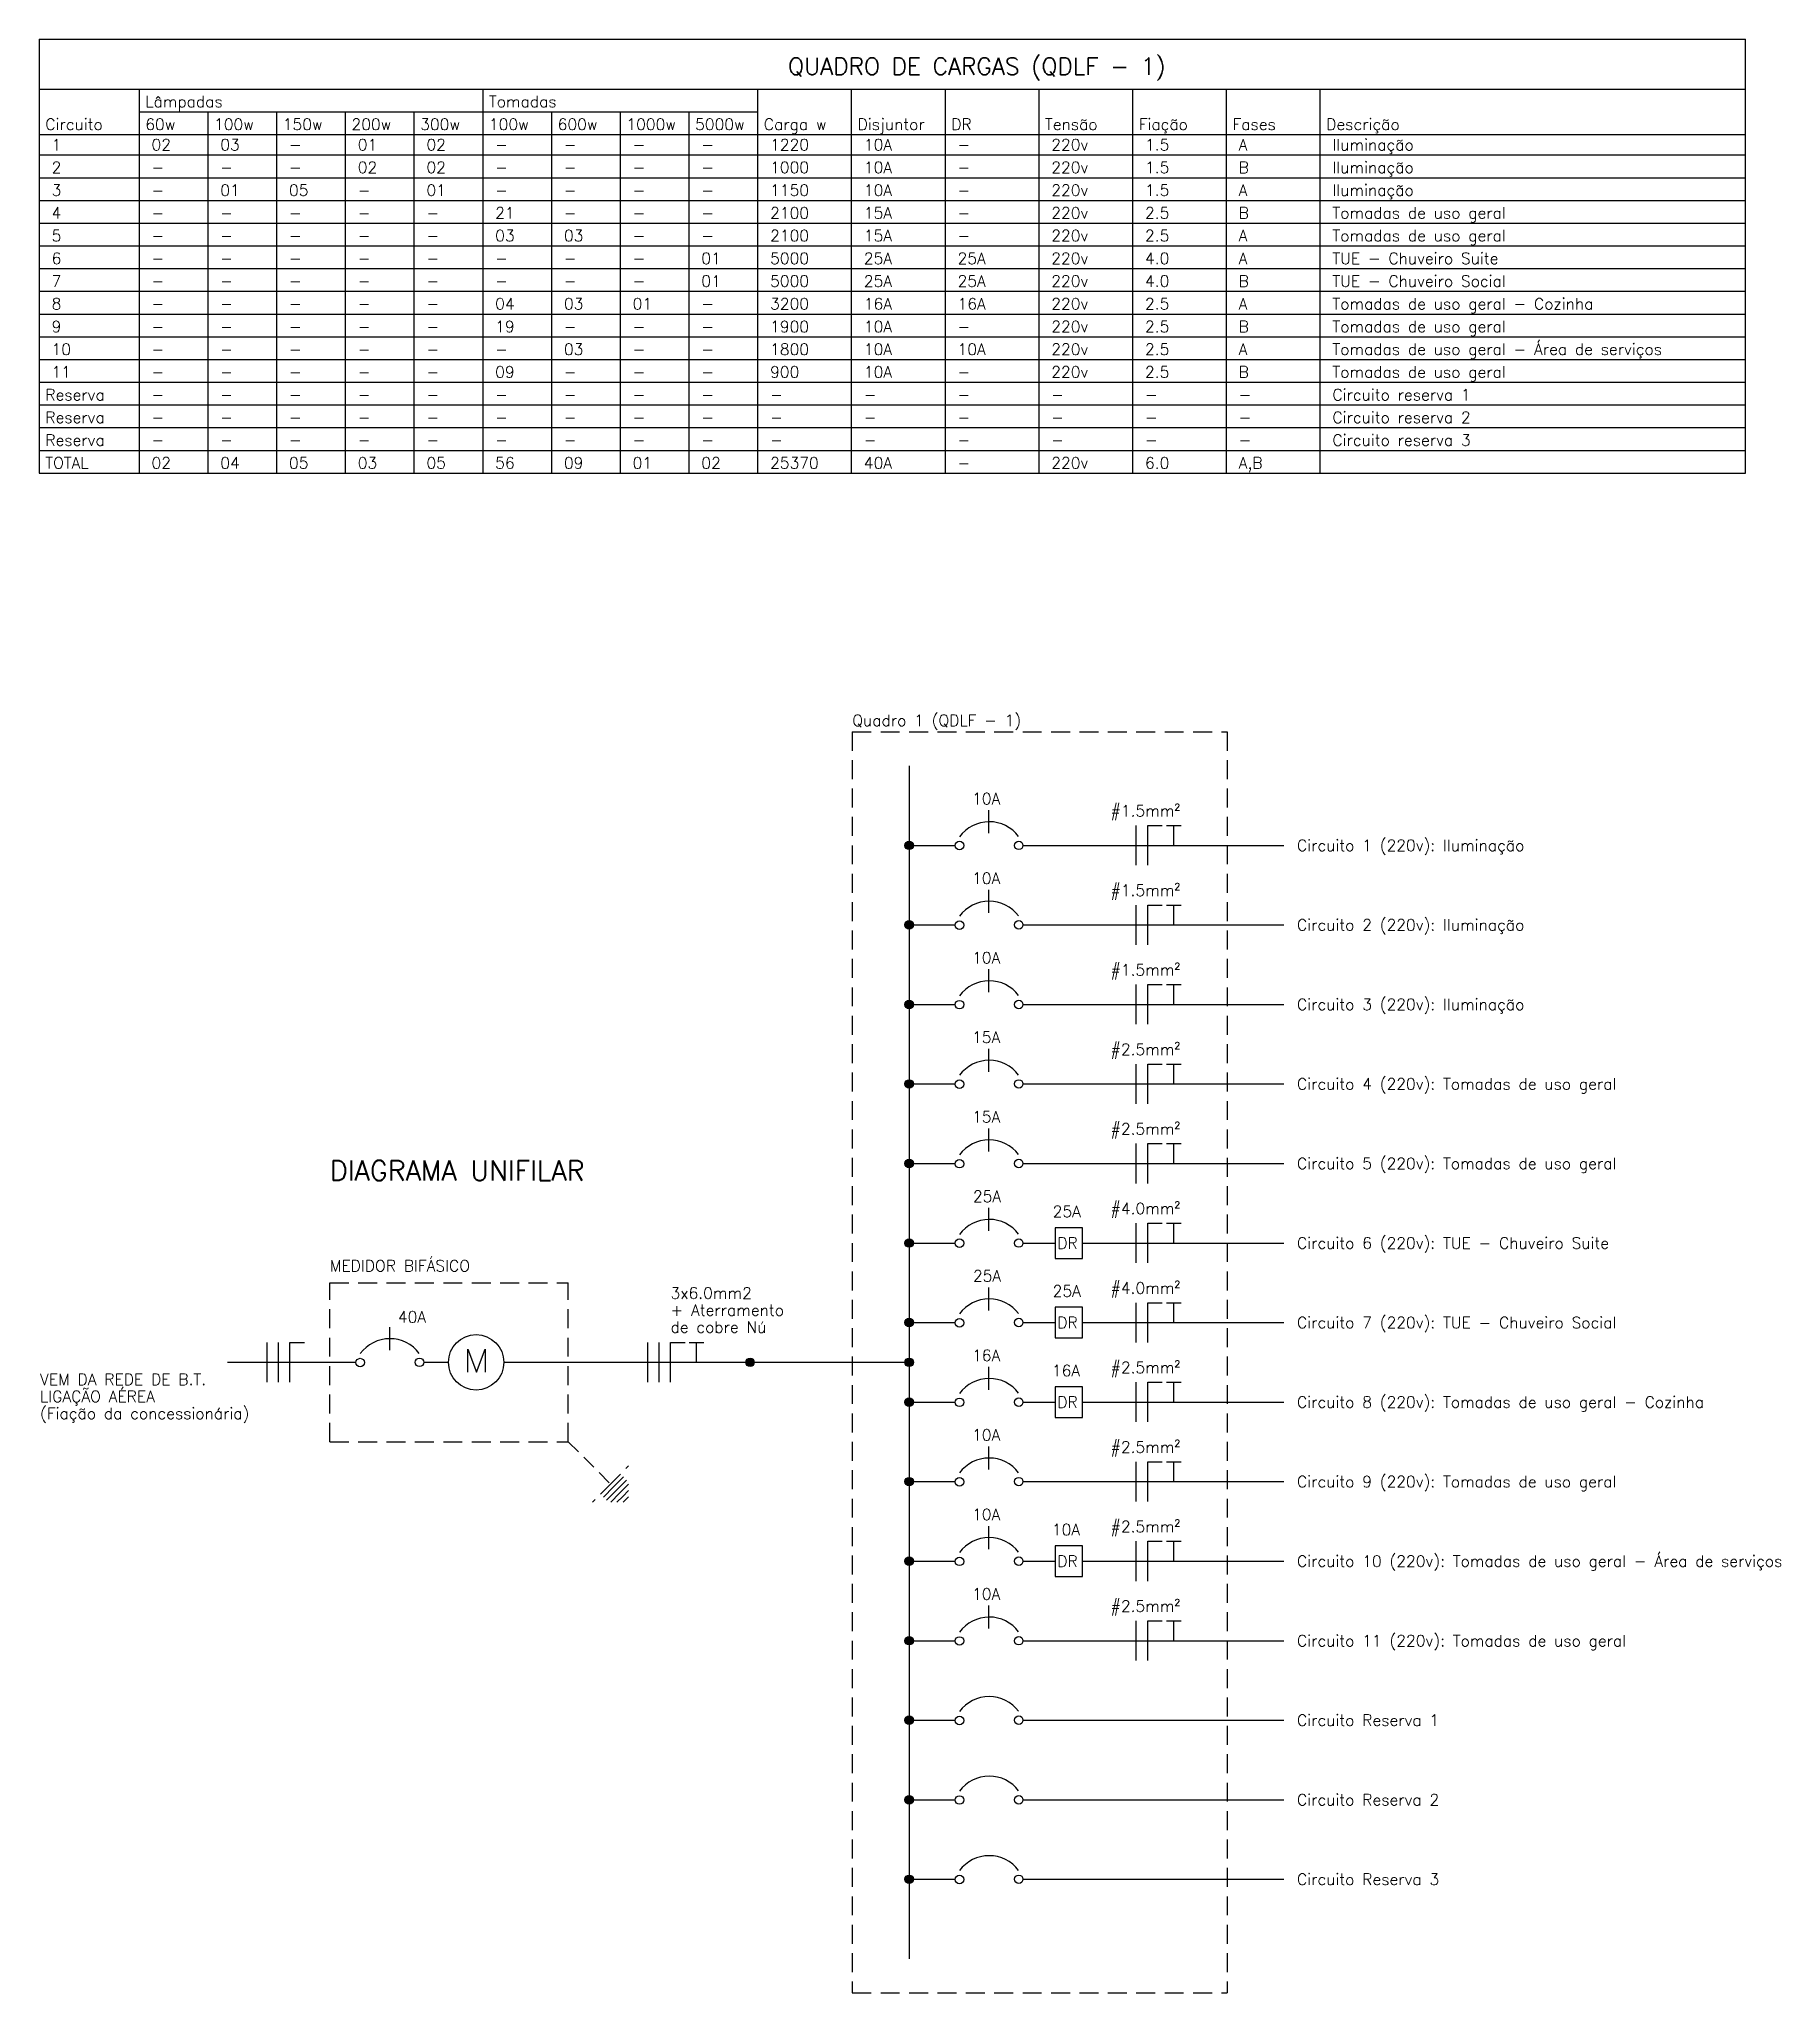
# Model space of a CAD drawing. Header units: millimetres. Extents: x 37 to 167, y 28 to 58.
# Drawn here: x 56.35 to 79.35, y 28.22 to 54.02 of the extents above; entities that cross this region are included whole.
import ezdxf
from ezdxf.enums import TextEntityAlignment as Align

# ---------------------------------------------------------------- set-up
doc = ezdxf.new("R2010")
doc.units = ezdxf.units.MM
doc.linetypes.add('HIDDEN', pattern=[0.375, 0.25, -0.125])
for name, color, linetype in [('PROJECAO', 8, 'HIDDEN'), ('TXT_0', 7, 'Continuous'), ('TXT_1', 2, 'Continuous'), ('TXT_2', 3, 'Continuous')]:
    doc.layers.add(name, color=color, linetype=linetype)
doc.styles.add('ADITIVOCAD', font='RomanS')
doc.styles.get("Standard").update_dxf_attribs({"font": 'Arial'})

msp = doc.modelspace()

# ---------------------------------------------------------------- texts
at = {"layer": 'TXT_0', "style": 'ADITIVOCAD'}
for s, p in [('02', (57.8341, 52.5487)), ('03', (58.7416, 52.5487)), ('01', (60.5566, 52.5487)), ('02', (61.4641, 52.5487)), ('1220', (66.0016, 52.5487)), ('10A', (67.2391, 52.5487)), ('220v', (69.7141, 52.5487)), ('1.5', (70.9516, 52.5487)), ('A', (72.1891, 52.5487)), ('Iluminação', (73.4266, 52.5487)), ('-', (59.6491, 52.5487)), ('02', (60.5566, 52.2487)), ('02', (61.4641, 52.2487)), ('-', (62.3716, 52.5487)), ('-', (63.2791, 52.5487)), ('-', (64.1866, 52.5487)), ('-', (65.0941, 52.5487)), ('1000', (66.0016, 52.2487)), ('10A', (67.2391, 52.2487)), ('-', (68.4766, 52.5487)), ('220v', (69.7141, 52.2487)), ('1.5', (70.9516, 52.2487)), ('B', (72.1891, 52.2487)), ('Iluminação', (73.4266, 52.2487)), ('-', (57.8341, 52.2487)), ('-', (58.7416, 52.2487)), ('-', (59.6491, 52.2487)), ('-', (62.3716, 52.2487)), ('-', (63.2791, 52.2487)), ('-', (64.1866, 52.2487)), ('-', (65.0941, 52.2487)), ('-', (68.4766, 52.2487)), ('Iluminação', (73.4266, 51.9487)), ('-', (57.8341, 51.9487)), ('01', (58.7416, 51.9487)), ('05', (59.6491, 51.9487)), ('-', (60.5566, 51.9487)), ('01', (61.4641, 51.9487)), ('-', (62.3716, 51.9487)), ('-', (63.2791, 51.9487)), ('-', (64.1866, 51.9487)), ('-', (65.0941, 51.9487)), ('1150', (66.0016, 51.9487)), ('10A', (67.2391, 51.9487)), ('-', (68.4766, 51.9487)), ('220v', (69.7141, 51.9487)), ('1.5', (70.9516, 51.9487)), ('A', (72.1891, 51.9487)), ('-', (57.8341, 51.6487)), ('-', (58.7416, 51.6487)), ('-', (59.6491, 51.6487)), ('-', (60.5566, 51.6487)), ('-', (61.4641, 51.6487)), ('21', (62.3716, 51.6487)), ('-', (63.2791, 51.6487)), ('-', (64.1866, 51.6487)), ('-', (65.0941, 51.6487)), ('2100', (66.0016, 51.6487)), ('15A', (67.2391, 51.6487)), ('-', (68.4766, 51.6487)), ('220v', (69.7141, 51.6487)), ('2.5', (70.9516, 51.6487)), ('B', (72.1891, 51.6487)), ('Tomadas de uso geral', (73.4266, 51.6487)), ('-', (57.8341, 51.3487)), ('-', (58.7416, 51.3487)), ('-', (59.6491, 51.3487)), ('-', (60.5566, 51.3487)), ('-', (61.4641, 51.3487)), ('03', (62.3716, 51.3487)), ('03', (63.2791, 51.3487)), ('-', (64.1866, 51.3487)), ('-', (65.0941, 51.3487)), ('2100', (66.0016, 51.3487)), ('15A', (67.2391, 51.3487)), ('-', (68.4766, 51.3487)), ('220v', (69.7141, 51.3487)), ('2.5', (70.9516, 51.3487)), ('A', (72.1891, 51.3487)), ('Tomadas de uso geral', (73.4266, 51.3487)), ('-', (57.8341, 51.0487)), ('-', (58.7416, 51.0487)), ('-', (59.6491, 51.0487)), ('-', (60.5566, 51.0487)), ('-', (61.4641, 51.0487)), ('-', (62.3716, 51.0487)), ('-', (63.2791, 51.0487)), ('-', (64.1866, 51.0487)), ('01', (65.0941, 51.0487)), ('5000', (66.0016, 51.0487)), ('25A', (67.2391, 51.0487)), ('25A', (68.4766, 51.0487)), ('220v', (69.7141, 51.0487)), ('4.0', (70.9516, 51.0487)), ('A', (72.1891, 51.0487)), ('TUE - Chuveiro Suite', (73.4266, 51.0487)), ('01', (65.0941, 50.7487)), ('5000', (66.0016, 50.7487)), ('25A', (67.2391, 50.7487)), ('25A', (68.4766, 50.7487)), ('220v', (69.7141, 50.7487)), ('4.0', (70.9516, 50.7487)), ('B', (72.1891, 50.7487)), ('TUE - Chuveiro Social', (73.4266, 50.7487)), ('-', (57.8341, 50.7487)), ('-', (58.7416, 50.7487)), ('-', (59.6491, 50.7487)), ('-', (60.5566, 50.7487)), ('-', (61.4641, 50.7487)), ('04', (62.3716, 50.4487)), ('-', (62.3716, 50.7487)), ('03', (63.2791, 50.4487)), ('-', (63.2791, 50.7487)), ('01', (64.1866, 50.4487)), ('-', (64.1866, 50.7487)), ('3200', (66.0016, 50.4487)), ('16A', (67.2391, 50.4487)), ('16A', (68.4766, 50.4487)), ('220v', (69.7141, 50.4487)), ('2.5', (70.9516, 50.4487)), ('A', (72.1891, 50.4487)), ('Tomadas de uso geral - Cozinha', (73.4266, 50.4487)), ('-', (57.8341, 50.4487)), ('-', (58.7416, 50.4487)), ('-', (59.6491, 50.4487)), ('-', (60.5566, 50.4487)), ('-', (61.4641, 50.4487)), ('-', (65.0941, 50.4487)), ('-', (57.8341, 50.1487)), ('-', (58.7416, 50.1487)), ('-', (59.6491, 50.1487)), ('-', (60.5566, 50.1487)), ('-', (61.4641, 50.1487)), ('19', (62.3716, 50.1487)), ('-', (63.2791, 50.1487)), ('-', (64.1866, 50.1487)), ('-', (65.0941, 50.1487)), ('1900', (66.0016, 50.1487)), ('10A', (67.2391, 50.1487)), ('-', (68.4766, 50.1487)), ('220v', (69.7141, 50.1487)), ('2.5', (70.9516, 50.1487)), ('B', (72.1891, 50.1487)), ('Tomadas de uso geral', (73.4266, 50.1487)), ('Tomadas de uso geral - Área de serviços', (73.4266, 49.8487)), ('-', (57.8341, 49.8487)), ('-', (58.7416, 49.8487)), ('-', (59.6491, 49.8487)), ('-', (60.5566, 49.8487)), ('-', (61.4641, 49.8487)), ('-', (62.3716, 49.8487)), ('03', (63.2791, 49.8487)), ('-', (64.1866, 49.8487)), ('-', (65.0941, 49.8487)), ('1800', (66.0016, 49.8487)), ('10A', (67.2391, 49.8487)), ('10A', (68.4766, 49.8487)), ('220v', (69.7141, 49.8487)), ('2.5', (70.9516, 49.8487)), ('A', (72.1891, 49.8487)), ('-', (57.8341, 49.5487)), ('-', (58.7416, 49.5487)), ('-', (59.6491, 49.5487)), ('-', (60.5566, 49.5487)), ('-', (61.4641, 49.5487)), ('09', (62.3716, 49.5487)), ('-', (63.2791, 49.5487)), ('-', (64.1866, 49.5487)), ('-', (65.0941, 49.5487)), ('900', (66.0016, 49.5487)), ('10A', (67.2391, 49.5487)), ('-', (68.4766, 49.5487)), ('220v', (69.7141, 49.5487)), ('2.5', (70.9516, 49.5487)), ('B', (72.1891, 49.5487)), ('Tomadas de uso geral', (73.4266, 49.5487)), ('-', (57.8341, 49.2487)), ('-', (58.7416, 49.2487)), ('-', (59.6491, 49.2487)), ('-', (60.5566, 49.2487)), ('-', (61.4641, 49.2487)), ('-', (62.3716, 49.2487)), ('-', (63.2791, 49.2487)), ('-', (64.1866, 49.2487)), ('-', (65.0941, 49.2487)), ('-', (66.0016, 49.2487)), ('-', (67.2391, 49.2487)), ('-', (68.4766, 49.2487)), ('-', (69.7141, 49.2487)), ('-', (70.9516, 49.2487)), ('-', (72.1891, 49.2487)), ('Circuito reserva 1', (73.4266, 49.2487)), ('-', (57.8341, 48.9487)), ('-', (58.7416, 48.9487)), ('-', (59.6491, 48.9487)), ('-', (60.5566, 48.9487)), ('-', (61.4641, 48.9487)), ('-', (62.3716, 48.9487)), ('-', (63.2791, 48.9487)), ('-', (64.1866, 48.9487)), ('-', (65.0941, 48.9487)), ('-', (66.0016, 48.9487)), ('-', (67.2391, 48.9487)), ('-', (68.4766, 48.9487)), ('-', (69.7141, 48.9487)), ('-', (70.9516, 48.9487)), ('-', (72.1891, 48.9487)), ('Circuito reserva 2', (73.4266, 48.9487)), ('Circuito reserva 3', (73.4266, 48.6487)), ('02', (57.8341, 48.3487)), ('-', (57.8341, 48.6487)), ('04', (58.7416, 48.3487)), ('-', (58.7416, 48.6487)), ('05', (59.6491, 48.3487)), ('-', (59.6491, 48.6487)), ('03', (60.5566, 48.3487)), ('-', (60.5566, 48.6487)), ('05', (61.4641, 48.3487)), ('-', (61.4641, 48.6487)), ('56', (62.3716, 48.3487)), ('-', (62.3716, 48.6487)), ('09', (63.2791, 48.3487)), ('-', (63.2791, 48.6487)), ('01', (64.1866, 48.3487)), ('-', (64.1866, 48.6487)), ('02', (65.0941, 48.3487)), ('-', (65.0941, 48.6487)), ('25370', (66.0016, 48.3487)), ('-', (66.0016, 48.6487)), ('40A', (67.2391, 48.3487)), ('-', (67.2391, 48.6487)), ('-', (68.4766, 48.6487)), ('220v', (69.7141, 48.3487)), ('-', (69.7141, 48.6487)), ('-', (70.9516, 48.6487)), ('6.0', (70.9516, 48.3487)), ('A,B', (72.1891, 48.3487)), ('-', (72.1891, 48.6487)), ('-', (68.4766, 48.3487)), ('Quadro 1 (QDLF - 1)', (67.087, 44.9492)), ('MEDIDOR BIFÁSICO', (60.187, 37.7492)), ('3x6.0mm2', (64.687, 37.3892)), ('40A', (61.087, 37.0742)), ('+ Aterramento', (64.687, 37.1642)), ('de cobre Nú', (64.687, 36.9392)), ('VEM DA REDE DE B.T.', (56.362, 36.2492)), ('LIGAÇÃO AÉREA', (56.362, 36.0242)), ('(Fiação da concessionária)', (56.362, 35.7992))]:
    msp.add_text(s, height=0.15, dxfattribs=at).set_placement(p)
at = {"layer": 'TXT_1', "style": 'ADITIVOCAD'}
for s, p in [('Lâmpadas', (57.7516, 53.1187)), ('Tomadas', (62.2891, 53.1187)), ('Circuito', (56.4316, 52.8187)), ('60w', (57.7516, 52.8187)), ('100w', (58.6591, 52.8187)), ('150w', (59.5666, 52.8187)), ('200w', (60.4741, 52.8187)), ('300w', (61.3816, 52.8187)), ('100w', (62.2891, 52.8187)), ('600w', (63.1966, 52.8187)), ('1000w', (64.1041, 52.8187)), ('5000w', (65.0116, 52.8187)), ('Carga w', (65.9191, 52.8187)), ('Disjuntor', (67.1566, 52.8187)), ('DR', (68.3941, 52.8187)), ('Tensão', (69.6316, 52.8187)), ('Fiação', (70.8691, 52.8187)), ('Fases', (72.1066, 52.8187)), ('Descrição', (73.3441, 52.8187)), ('1', (56.5141, 52.5487)), ('2', (56.5141, 52.2487)), ('3', (56.5141, 51.9487)), ('4', (56.5141, 51.6487)), ('5', (56.5141, 51.3487)), ('6', (56.5141, 51.0487)), ('7', (56.5141, 50.7487)), ('8', (56.5141, 50.4487)), ('9', (56.5141, 50.1487)), ('10', (56.5141, 49.8487)), ('11', (56.5141, 49.5487)), ('Reserva', (56.4316, 49.2487)), ('Reserva', (56.4316, 48.9487)), ('Reserva', (56.4316, 48.6487)), ('TOTAL', (56.4316, 48.3487))]:
    msp.add_text(s, height=0.15, dxfattribs=at).set_placement(p)
at = {"layer": 'TXT_2', "style": 'ADITIVOCAD'}
for s, height, p in [('QUADRO DE CARGAS (QDLF - 1)', 0.225, (66.2384, 53.5473)), ('DIAGRAMA UNIFILAR', 0.2625, (60.187, 38.9492))]:
    msp.add_text(s, height=height, dxfattribs=at).set_placement(p)

# ---------------------------------------------------------------- blocks, each defined once
blk = doc.blocks.new('ADCE_ENT1FT')
for p, q in [((-0.1002, -0.175), (-0.1002, 0.175)), ((0, 0.175), (0.1283, 0.175)), ((0, -0.175), (0, 0.175)), ((0.1651, 0.175), (0.2935, 0.175)), ((0.2293, 0), (0.2293, 0.175))]:
    blk.add_line(p, q)
blk = doc.blocks.new('ADCE_ENT2F')
for p, q in [((-0.1002, -0.175), (-0.1002, 0.175)), ((0, -0.175), (0, 0.175)), ((0.1002, -0.175), (0.1002, 0.175)), ((0.1002, 0.175), (0.2286, 0.175))]:
    blk.add_line(p, q)
blk = doc.blocks.new('ADCE_ENT2Ft')
for p, q in [((-0.2005, -0.175), (-0.2005, 0.175)), ((-0.1002, -0.175), (-0.1002, 0.175)), ((0, -0.175), (0, 0.175)), ((0, 0.175), (0.1283, 0.175)), ((0.1651, 0.175), (0.2935, 0.175)), ((0.2293, 0), (0.2293, 0.175))]:
    blk.add_line(p, q)
blk = doc.blocks.new('ADCE_DISJ_TERM_1')
blk.add_hatch(color=256).paths.add_polyline_path([(0.037, 0), (0.037, 0.005), (0.036, 0.011), (0.034, 0.016), (0.032, 0.02), (0.028, 0.025), (0.025, 0.028), (0.02, 0.032), (0.016, 0.034), (0.011, 0.036), (0.005, 0.037), (0, 0.037), (-0.005, 0.037), (-0.011, 0.036), (-0.016, 0.034), (-0.02, 0.032), (-0.025, 0.028), (-0.028, 0.025), (-0.032, 0.02), (-0.034, 0.016), (-0.036, 0.011), (-0.037, 0.005), (-0.037, 0), (-0.037, -0.005), (-0.036, -0.011), (-0.034, -0.016), (-0.032, -0.02), (-0.028, -0.025), (-0.025, -0.028), (-0.02, -0.032), (-0.016, -0.034), (-0.011, -0.036), (-0.005, -0.037), (0, -0.037), (0.005, -0.037), (0.011, -0.036), (0.016, -0.034), (0.02, -0.032), (0.025, -0.028), (0.028, -0.025), (0.032, -0.02), (0.034, -0.016), (0.036, -0.011), (0.037, -0.005)])
for p, q in [((0.703, 0.107), (0.703, 0.309)), ((0, 0), (0.405, 0)), ((1.002, 0), (3.3, 0))]:
    blk.add_line(p, q)
for centre in [(0, 0), (0.443, -0.002), (0.965, 0)]:
    blk.add_circle(centre, 0.0375)
blk.add_arc((0.705, -0.116), 0.324, 36.8863, 143.6254)
at = {"flags": 8}
for tag, p in [('$A', (0.705, 0.411)), ('$F', (2.115, 0.3))]:
    blk.add_attdef(tag, p, '', height=0.1, dxfattribs=at)
blk.add_attdef('$CI', text='', height=0.1, dxfattribs=at).set_placement((3.414, 0), align=Align.MIDDLE_LEFT)
blk = doc.blocks.new('ADCE_DISJ_TERM_1_DR')
blk.add_hatch(color=256).paths.add_polyline_path([(0.037, 0), (0.037, 0.005), (0.036, 0.011), (0.034, 0.016), (0.032, 0.02), (0.028, 0.025), (0.025, 0.028), (0.02, 0.032), (0.016, 0.034), (0.011, 0.036), (0.005, 0.037), (0, 0.037), (-0.005, 0.037), (-0.011, 0.036), (-0.016, 0.034), (-0.02, 0.032), (-0.025, 0.028), (-0.028, 0.025), (-0.032, 0.02), (-0.034, 0.016), (-0.036, 0.011), (-0.037, 0.005), (-0.037, 0), (-0.037, -0.005), (-0.036, -0.011), (-0.034, -0.016), (-0.032, -0.02), (-0.028, -0.025), (-0.025, -0.028), (-0.02, -0.032), (-0.016, -0.034), (-0.011, -0.036), (-0.005, -0.037), (0, -0.037), (0.005, -0.037), (0.011, -0.036), (0.016, -0.034), (0.02, -0.032), (0.025, -0.028), (0.028, -0.025), (0.032, -0.02), (0.034, -0.016), (0.036, -0.011), (0.037, -0.005)])
for p, q in [((0.703, 0.107), (0.703, 0.309)), ((0, 0), (0.405, 0)), ((1.002, 0), (1.287, 0)), ((1.527, 0), (3.3, 0))]:
    blk.add_line(p, q)
at = {"flags": 128}
blk.add_lwpolyline([(1.287, -0.135), (1.527, -0.135), (1.527, 0.135), (1.287, 0.135)], close=True, dxfattribs=at)
for centre in [(0, 0), (0.443, -0.002), (0.965, 0)]:
    blk.add_circle(centre, 0.0375)
blk.add_arc((0.705, -0.116), 0.324, 36.8863, 143.6254)
at = {"flags": 8}
for tag, p in [('$A', (0.705, 0.411)), ('$ADR', (1.407, 0.278)), ('$F', (2.115, 0.3)), ('DR', (1.407, 0))]:
    blk.add_attdef(tag, p, '', height=0.1, dxfattribs=at)
blk.add_attdef('$CI', text='', height=0.1, dxfattribs=at).set_placement((3.414, 0), align=Align.MIDDLE_LEFT)
blk = doc.blocks.new('ADCE_DISJ_TERM_R')
blk.add_hatch(color=256).paths.add_polyline_path([(0.037, 0), (0.037, 0.005), (0.036, 0.011), (0.034, 0.016), (0.032, 0.02), (0.028, 0.025), (0.025, 0.028), (0.02, 0.032), (0.016, 0.034), (0.011, 0.036), (0.005, 0.037), (0, 0.037), (-0.005, 0.037), (-0.011, 0.036), (-0.016, 0.034), (-0.02, 0.032), (-0.025, 0.028), (-0.028, 0.025), (-0.032, 0.02), (-0.034, 0.016), (-0.036, 0.011), (-0.037, 0.005), (-0.037, 0), (-0.037, -0.005), (-0.036, -0.011), (-0.034, -0.016), (-0.032, -0.02), (-0.028, -0.025), (-0.025, -0.028), (-0.02, -0.032), (-0.016, -0.034), (-0.011, -0.036), (-0.005, -0.037), (0, -0.037), (0.005, -0.037), (0.011, -0.036), (0.016, -0.034), (0.02, -0.032), (0.025, -0.028), (0.028, -0.025), (0.032, -0.02), (0.034, -0.016), (0.036, -0.011), (0.037, -0.005)])
for p, q in [((0, 0), (0.405, 0)), ((1.002, 0), (3.3, 0))]:
    blk.add_line(p, q)
for centre in [(0, 0), (0.443, -0.002), (0.965, 0)]:
    blk.add_circle(centre, 0.0375)
blk.add_arc((0.705, -0.116), 0.324, 36.8863, 143.6254)
at = {"flags": 8}
blk.add_attdef('$CI', text='', height=0.1, dxfattribs=at).set_placement((3.414, 0), align=Align.MIDDLE_LEFT)
blk = doc.blocks.new('ADCE_QDL_ENTRADA')
for points in [[(-1.363, 0), (-1.363, 0.005), (-1.364, 0.011), (-1.366, 0.016), (-1.368, 0.02), (-1.372, 0.025), (-1.375, 0.028), (-1.38, 0.032), (-1.384, 0.034), (-1.389, 0.036), (-1.395, 0.037), (-1.4, 0.037), (-1.405, 0.037), (-1.411, 0.036), (-1.416, 0.034), (-1.42, 0.032), (-1.425, 0.028), (-1.428, 0.025), (-1.432, 0.02), (-1.434, 0.016), (-1.436, 0.011), (-1.437, 0.005), (-1.438, 0), (-1.437, -0.005), (-1.436, -0.011), (-1.434, -0.016), (-1.432, -0.02), (-1.428, -0.025), (-1.425, -0.028), (-1.42, -0.032), (-1.416, -0.034), (-1.411, -0.036), (-1.405, -0.037), (-1.4, -0.038), (-1.395, -0.037), (-1.389, -0.036), (-1.384, -0.034), (-1.38, -0.032), (-1.375, -0.028), (-1.372, -0.025), (-1.368, -0.02), (-1.366, -0.016), (-1.364, -0.011), (-1.363, -0.005)], [(0.037, 0), (0.037, 0.005), (0.036, 0.011), (0.034, 0.016), (0.032, 0.02), (0.028, 0.025), (0.025, 0.028), (0.02, 0.032), (0.016, 0.034), (0.011, 0.036), (0.005, 0.037), (0, 0.037), (-0.005, 0.037), (-0.011, 0.036), (-0.016, 0.034), (-0.02, 0.032), (-0.025, 0.028), (-0.028, 0.025), (-0.032, 0.02), (-0.034, 0.016), (-0.036, 0.011), (-0.037, 0.005), (-0.038, 0), (-0.037, -0.005), (-0.036, -0.011), (-0.034, -0.016), (-0.032, -0.02), (-0.028, -0.025), (-0.025, -0.028), (-0.02, -0.032), (-0.016, -0.034), (-0.011, -0.036), (-0.005, -0.037), (0, -0.038), (0.005, -0.037), (0.011, -0.036), (0.016, -0.034), (0.02, -0.032), (0.025, -0.028), (0.028, -0.025), (0.032, -0.02), (0.034, -0.016), (0.036, -0.011), (0.037, -0.005)]]:
    blk.add_hatch(color=256).paths.add_polyline_path(points)
blk.add_line((-1.4, 0), (0, 0))
for centre in [(-1.4, 0), (0, 0)]:
    blk.add_circle(centre, 0.0375)
blk = doc.blocks.new('ADCE_ENTRADA')
for p, q in [((-4.572, 0.1066), (-4.572, 0.3095)), ((-6, 0), (-4.8697, 0)), ((-4.2728, 0), (-4.055, 0)), ((-3.5671, 0), (-1.4, 0))]:
    blk.add_line(p, q)
at = {"flags": 128}
blk.add_lwpolyline([(-3.8835, -0.0855), (-3.8834, 0.1145), (-3.8073, -0.0855), (-3.7311, 0.1145), (-3.7311, -0.0855)], dxfattribs=at)
for centre, radius in [((-3.8111, 0), 0.244), ((-4.8323, -0.0023), 0.0375), ((-4.3103, 0), 0.0375)]:
    blk.add_circle(centre, radius)
blk.add_arc((-4.5706, -0.1158), 0.3239, 36.8863, 143.6254)
at = {"flags": 8}
blk.add_attdef('$A', (-4.5706, 0.578), '', height=0.1, dxfattribs=at)
blk = doc.blocks.new('ADCE_SBTERRA')
at = {"ltscale": 0.5}
for p, q in [((0.525, 0), (0.525, 0.225)), ((0.5613, 0), (0.5613, 0.1887)), ((0, 0), (0.525, 0)), ((0.525, 0), (0.525, -0.225)), ((0.5613, 0), (0.5613, -0.1887)), ((0.6002, 0), (0.6002, 0.1498)), ((0.6002, 0), (0.6002, -0.1498)), ((0.6392, 0), (0.6392, 0.1108)), ((0.6392, 0), (0.6392, -0.1108)), ((0.6781, 0), (0.6781, 0.0719)), ((0.6781, 0), (0.6781, -0.0719))]:
    blk.add_line(p, q, dxfattribs=at)
for q in [(0.7171, 0.0329), (0.7171, -0.0329)]:
    blk.add_line((0.7171, 0), q)

# ---------------------------------------------------------------- linework, layer by layer
at = {"layer": 'PROJECAO'}
for p, q in [((67.087, 44.8742), (72.037, 44.8742)), ((67.087, 44.8742), (67.087, 28.2242)), ((72.037, 44.8742), (72.037, 28.2242)), ((60.187, 35.4992), (60.187, 37.5992)), ((60.187, 37.5992), (63.337, 37.5992)), ((63.337, 35.4992), (63.337, 37.5992)), ((60.187, 35.4992), (63.337, 35.4992)), ((67.087, 28.2242), (72.037, 28.2242))]:
    msp.add_line(p, q, dxfattribs=at)
at = {"layer": 'TXT_0'}
for p, q in [((57.6691, 53.0587), (65.8366, 53.0587)), ((58.5766, 53.0587), (58.5766, 48.2887)), ((59.4841, 53.0587), (59.4841, 48.2887)), ((60.3916, 53.0587), (60.3916, 48.2887)), ((61.2991, 53.0587), (61.2991, 48.2887)), ((63.1141, 53.0587), (63.1141, 48.2887)), ((64.0216, 53.0587), (64.0216, 48.2887)), ((64.9291, 53.0587), (64.9291, 48.2887)), ((56.3491, 52.4887), (78.8816, 52.4887)), ((56.3491, 52.1887), (78.8816, 52.1887)), ((56.3491, 51.8887), (78.8816, 51.8887)), ((56.3491, 51.5887), (78.8816, 51.5887)), ((56.3491, 51.2887), (78.8816, 51.2887)), ((56.3491, 50.9887), (78.8816, 50.9887)), ((56.3491, 50.6887), (78.8816, 50.6887)), ((56.3491, 50.3887), (78.8816, 50.3887)), ((56.3491, 50.0887), (78.8816, 50.0887)), ((56.3491, 49.7887), (78.8816, 49.7887)), ((56.3491, 49.4887), (78.8816, 49.4887)), ((56.3491, 49.1887), (78.8816, 49.1887)), ((56.3491, 48.8887), (78.8816, 48.8887)), ((56.3491, 48.5887), (78.8816, 48.5887))]:
    msp.add_line(p, q, dxfattribs=at)
at = {"layer": 'TXT_2'}
for p, q in [((56.3491, 54.0187), (78.8816, 54.0187)), ((56.3491, 54.0187), (56.3491, 48.2887)), ((78.8816, 48.2887), (78.8816, 54.0187)), ((56.3491, 53.3587), (78.8816, 53.3587)), ((57.6691, 53.3587), (57.6691, 48.2887)), ((62.2066, 53.3587), (62.2066, 48.2887)), ((65.8366, 53.3587), (65.8366, 48.2887)), ((67.0741, 53.3587), (67.0741, 48.2887)), ((68.3116, 53.3587), (68.3116, 48.2887)), ((69.5491, 53.3587), (69.5491, 48.2887)), ((70.7866, 53.3587), (70.7866, 48.2887)), ((72.0241, 53.3587), (72.0241, 48.2887)), ((73.2616, 53.3587), (73.2616, 48.2887)), ((56.3491, 52.7587), (78.8816, 52.7587)), ((56.3491, 48.2887), (78.8816, 48.2887)), ((67.837, 44.4242), (67.837, 28.6742)), ((65.737, 36.5492), (65.737, 36.5492))]:
    msp.add_line(p, q, dxfattribs=at)

# ---------------------------------------------------------------- block references
at = {"layer": 'PROJECAO', "xscale": 1.5, "yscale": 1.5, "zscale": 1.5, "rotation": 315}
msp.add_blockref('ADCE_SBTERRA', (63.337, 35.4992), dxfattribs=at)
at = {"layer": 'TXT_0', "xscale": 1.5, "yscale": 1.5, "zscale": 1.5}
for name, p in [('ADCE_ENT1FT', (70.987, 43.3742)), ('ADCE_ENT1FT', (70.987, 42.3242)), ('ADCE_ENT1FT', (70.987, 41.2742)), ('ADCE_ENT1FT', (70.987, 40.2242)), ('ADCE_ENT1FT', (70.987, 39.1742)), ('ADCE_ENT1FT', (70.987, 38.1242)), ('ADCE_ENT1FT', (70.987, 37.0742)), ('ADCE_ENT2F', (59.512, 36.5492)), ('ADCE_ENT2Ft', (64.687, 36.5492)), ('ADCE_ENT1FT', (70.987, 36.0242)), ('ADCE_ENT1FT', (70.987, 34.9742)), ('ADCE_ENT1FT', (70.987, 33.9242)), ('ADCE_ENT1FT', (70.987, 32.8742))]:
    msp.add_blockref(name, p, dxfattribs=at)
at = {"layer": 'TXT_2'}
ref = msp.add_blockref('ADCE_DISJ_TERM_1', (67.837, 43.3742), dxfattribs=dict(at, xscale=1.5, yscale=1.5, zscale=1.5))
ref.add_attrib('$A', '10A', (68.6688, 43.9156), dxfattribs={"layer": 'TXT_0', "height": 0.15, "style": 'ADITIVOCAD'})
ref.add_attrib('$F', '#1.5mm²', (70.4984, 43.7554), dxfattribs={"layer": 'TXT_0', "height": 0.15, "style": 'ADITIVOCAD'})
ref.add_attrib('$CI', 'Circuito 1 (220v): Iluminação', dxfattribs={"layer": 'TXT_0', "height": 0.15, "style": 'ADITIVOCAD'}).set_placement((72.9585, 43.3742), align=Align.MIDDLE_LEFT)
ref = msp.add_blockref('ADCE_DISJ_TERM_1', (67.837, 42.3242), dxfattribs=dict(at, xscale=1.5, yscale=1.5, zscale=1.5))
ref.add_attrib('$A', '10A', (68.6688, 42.8656), dxfattribs={"layer": 'TXT_0', "height": 0.15, "style": 'ADITIVOCAD'})
ref.add_attrib('$F', '#1.5mm²', (70.4984, 42.7054), dxfattribs={"layer": 'TXT_0', "height": 0.15, "style": 'ADITIVOCAD'})
ref.add_attrib('$CI', 'Circuito 2 (220v): Iluminação', dxfattribs={"layer": 'TXT_0', "height": 0.15, "style": 'ADITIVOCAD'}).set_placement((72.9585, 42.3242), align=Align.MIDDLE_LEFT)
ref = msp.add_blockref('ADCE_DISJ_TERM_1', (67.837, 41.2742), dxfattribs=dict(at, xscale=1.5, yscale=1.5, zscale=1.5))
ref.add_attrib('$A', '10A', (68.6688, 41.8156), dxfattribs={"layer": 'TXT_0', "height": 0.15, "style": 'ADITIVOCAD'})
ref.add_attrib('$F', '#1.5mm²', (70.4984, 41.6554), dxfattribs={"layer": 'TXT_0', "height": 0.15, "style": 'ADITIVOCAD'})
ref.add_attrib('$CI', 'Circuito 3 (220v): Iluminação', dxfattribs={"layer": 'TXT_0', "height": 0.15, "style": 'ADITIVOCAD'}).set_placement((72.9585, 41.2742), align=Align.MIDDLE_LEFT)
ref = msp.add_blockref('ADCE_DISJ_TERM_1', (67.837, 40.2242), dxfattribs=dict(at, xscale=1.5, yscale=1.5, zscale=1.5))
ref.add_attrib('$A', '15A', (68.6688, 40.7656), dxfattribs={"layer": 'TXT_0', "height": 0.15, "style": 'ADITIVOCAD'})
ref.add_attrib('$F', '#2.5mm²', (70.4984, 40.6054), dxfattribs={"layer": 'TXT_0', "height": 0.15, "style": 'ADITIVOCAD'})
ref.add_attrib('$CI', 'Circuito 4 (220v): Tomadas de uso geral', dxfattribs={"layer": 'TXT_0', "height": 0.15, "style": 'ADITIVOCAD'}).set_placement((72.9585, 40.2242), align=Align.MIDDLE_LEFT)
ref = msp.add_blockref('ADCE_DISJ_TERM_1', (67.837, 39.1742), dxfattribs=dict(at, xscale=1.5, yscale=1.5, zscale=1.5))
ref.add_attrib('$A', '15A', (68.6688, 39.7156), dxfattribs={"layer": 'TXT_0', "height": 0.15, "style": 'ADITIVOCAD'})
ref.add_attrib('$F', '#2.5mm²', (70.4984, 39.5554), dxfattribs={"layer": 'TXT_0', "height": 0.15, "style": 'ADITIVOCAD'})
ref.add_attrib('$CI', 'Circuito 5 (220v): Tomadas de uso geral', dxfattribs={"layer": 'TXT_0', "height": 0.15, "style": 'ADITIVOCAD'}).set_placement((72.9585, 39.1742), align=Align.MIDDLE_LEFT)
ref = msp.add_blockref('ADCE_DISJ_TERM_1_DR', (67.837, 38.1242), dxfattribs=dict(at, xscale=1.5, yscale=1.5, zscale=1.5))
ref.add_attrib('$A', '25A', (68.6795, 38.6656), dxfattribs={"layer": 'TXT_0', "height": 0.15, "style": 'ADITIVOCAD'})
ref.add_attrib('DR', 'DR', (69.7935, 38.0492), dxfattribs={"layer": 'TXT_0', "height": 0.15, "style": 'ADITIVOCAD'})
ref.add_attrib('$ADR', '25A', (69.7328, 38.4659), dxfattribs={"layer": 'TXT_0', "height": 0.15, "style": 'ADITIVOCAD'})
ref.add_attrib('$F', '#4.0mm²', (70.4984, 38.5054), dxfattribs={"layer": 'TXT_0', "height": 0.15, "style": 'ADITIVOCAD'})
ref.add_attrib('$CI', 'Circuito 6 (220v): TUE - Chuveiro Suite', dxfattribs={"layer": 'TXT_0', "height": 0.15, "style": 'ADITIVOCAD'}).set_placement((72.9585, 38.1242), align=Align.MIDDLE_LEFT)
ref = msp.add_blockref('ADCE_DISJ_TERM_1_DR', (67.837, 37.0742), dxfattribs=dict(at, xscale=1.5, yscale=1.5, zscale=1.5))
ref.add_attrib('$A', '25A', (68.6795, 37.6156), dxfattribs={"layer": 'TXT_0', "height": 0.15, "style": 'ADITIVOCAD'})
ref.add_attrib('DR', 'DR', (69.7935, 36.9992), dxfattribs={"layer": 'TXT_0', "height": 0.15, "style": 'ADITIVOCAD'})
ref.add_attrib('$ADR', '25A', (69.7328, 37.4159), dxfattribs={"layer": 'TXT_0', "height": 0.15, "style": 'ADITIVOCAD'})
ref.add_attrib('$F', '#4.0mm²', (70.4984, 37.4554), dxfattribs={"layer": 'TXT_0', "height": 0.15, "style": 'ADITIVOCAD'})
ref.add_attrib('$CI', 'Circuito 7 (220v): TUE - Chuveiro Social', dxfattribs={"layer": 'TXT_0', "height": 0.15, "style": 'ADITIVOCAD'}).set_placement((72.9585, 37.0742), align=Align.MIDDLE_LEFT)
at = {"layer": 'TXT_2', "xscale": 1.5, "yscale": 1.5, "zscale": 1.5}
for name in ['ADCE_ENTRADA', 'ADCE_QDL_ENTRADA']:
    msp.add_blockref(name, (67.837, 36.5492), dxfattribs=at)
at = {"layer": 'TXT_2'}
ref = msp.add_blockref('ADCE_DISJ_TERM_1_DR', (67.837, 36.0242), dxfattribs=dict(at, xscale=1.5, yscale=1.5, zscale=1.5))
ref.add_attrib('$A', '16A', (68.6688, 36.5656), dxfattribs={"layer": 'TXT_0', "height": 0.15, "style": 'ADITIVOCAD'})
ref.add_attrib('DR', 'DR', (69.7935, 35.9492), dxfattribs={"layer": 'TXT_0', "height": 0.15, "style": 'ADITIVOCAD'})
ref.add_attrib('$ADR', '16A', (69.722, 36.3659), dxfattribs={"layer": 'TXT_0', "height": 0.15, "style": 'ADITIVOCAD'})
ref.add_attrib('$F', '#2.5mm²', (70.4984, 36.4054), dxfattribs={"layer": 'TXT_0', "height": 0.15, "style": 'ADITIVOCAD'})
ref.add_attrib('$CI', 'Circuito 8 (220v): Tomadas de uso geral - Cozinha', dxfattribs={"layer": 'TXT_0', "height": 0.15, "style": 'ADITIVOCAD'}).set_placement((72.9585, 36.0242), align=Align.MIDDLE_LEFT)
ref = msp.add_blockref('ADCE_DISJ_TERM_1', (67.837, 34.9742), dxfattribs=dict(at, xscale=1.5, yscale=1.5, zscale=1.5))
ref.add_attrib('$A', '10A', (68.6688, 35.5156), dxfattribs={"layer": 'TXT_0', "height": 0.15, "style": 'ADITIVOCAD'})
ref.add_attrib('$F', '#2.5mm²', (70.4984, 35.3554), dxfattribs={"layer": 'TXT_0', "height": 0.15, "style": 'ADITIVOCAD'})
ref.add_attrib('$CI', 'Circuito 9 (220v): Tomadas de uso geral', dxfattribs={"layer": 'TXT_0', "height": 0.15, "style": 'ADITIVOCAD'}).set_placement((72.9585, 34.9742), align=Align.MIDDLE_LEFT)
ref = msp.add_blockref('ADCE_DISJ_TERM_1_DR', (67.837, 33.9242), dxfattribs=dict(at, xscale=1.5, yscale=1.5, zscale=1.5))
ref.add_attrib('$A', '10A', (68.6688, 34.4656), dxfattribs={"layer": 'TXT_0', "height": 0.15, "style": 'ADITIVOCAD'})
ref.add_attrib('DR', 'DR', (69.7935, 33.8492), dxfattribs={"layer": 'TXT_0', "height": 0.15, "style": 'ADITIVOCAD'})
ref.add_attrib('$ADR', '10A', (69.722, 34.2659), dxfattribs={"layer": 'TXT_0', "height": 0.15, "style": 'ADITIVOCAD'})
ref.add_attrib('$F', '#2.5mm²', (70.4984, 34.3054), dxfattribs={"layer": 'TXT_0', "height": 0.15, "style": 'ADITIVOCAD'})
ref.add_attrib('$CI', 'Circuito 10 (220v): Tomadas de uso geral - Área de serviços', dxfattribs={"layer": 'TXT_0', "height": 0.15, "style": 'ADITIVOCAD'}).set_placement((72.9585, 33.9242), align=Align.MIDDLE_LEFT)
ref = msp.add_blockref('ADCE_DISJ_TERM_1', (67.837, 32.8742), dxfattribs=dict(at, xscale=1.5, yscale=1.5, zscale=1.5))
ref.add_attrib('$A', '10A', (68.6688, 33.4156), dxfattribs={"layer": 'TXT_0', "height": 0.15, "style": 'ADITIVOCAD'})
ref.add_attrib('$F', '#2.5mm²', (70.4984, 33.2554), dxfattribs={"layer": 'TXT_0', "height": 0.15, "style": 'ADITIVOCAD'})
ref.add_attrib('$CI', 'Circuito 11 (220v): Tomadas de uso geral', dxfattribs={"layer": 'TXT_0', "height": 0.15, "style": 'ADITIVOCAD'}).set_placement((72.9585, 32.8742), align=Align.MIDDLE_LEFT)
ref = msp.add_blockref('ADCE_DISJ_TERM_R', (67.837, 31.8242), dxfattribs=dict(at, xscale=1.5, yscale=1.5, zscale=1.5))
ref.add_attrib('$CI', 'Circuito Reserva 1', dxfattribs={"layer": 'TXT_0', "height": 0.15, "style": 'ADITIVOCAD'}).set_placement((72.9585, 31.8242), align=Align.MIDDLE_LEFT)
ref = msp.add_blockref('ADCE_DISJ_TERM_R', (67.837, 30.7742), dxfattribs=dict(at, xscale=1.5, yscale=1.5, zscale=1.5))
ref.add_attrib('$CI', 'Circuito Reserva 2', dxfattribs={"layer": 'TXT_0', "height": 0.15, "style": 'ADITIVOCAD'}).set_placement((72.9585, 30.7742), align=Align.MIDDLE_LEFT)
ref = msp.add_blockref('ADCE_DISJ_TERM_R', (67.837, 29.7242), dxfattribs=dict(at, xscale=1.5, yscale=1.5, zscale=1.5))
ref.add_attrib('$CI', 'Circuito Reserva 3', dxfattribs={"layer": 'TXT_0', "height": 0.15, "style": 'ADITIVOCAD'}).set_placement((72.9585, 29.7242), align=Align.MIDDLE_LEFT)

msp.set_redraw_order([(e.dxf.handle, doc.entitydb.next_handle()) for e in msp.query("TEXT MTEXT ATTDEF DIMENSION ARC_DIMENSION")])  # texts and dimensions are drawn at this point

doc.saveas('drawing.dxf')
